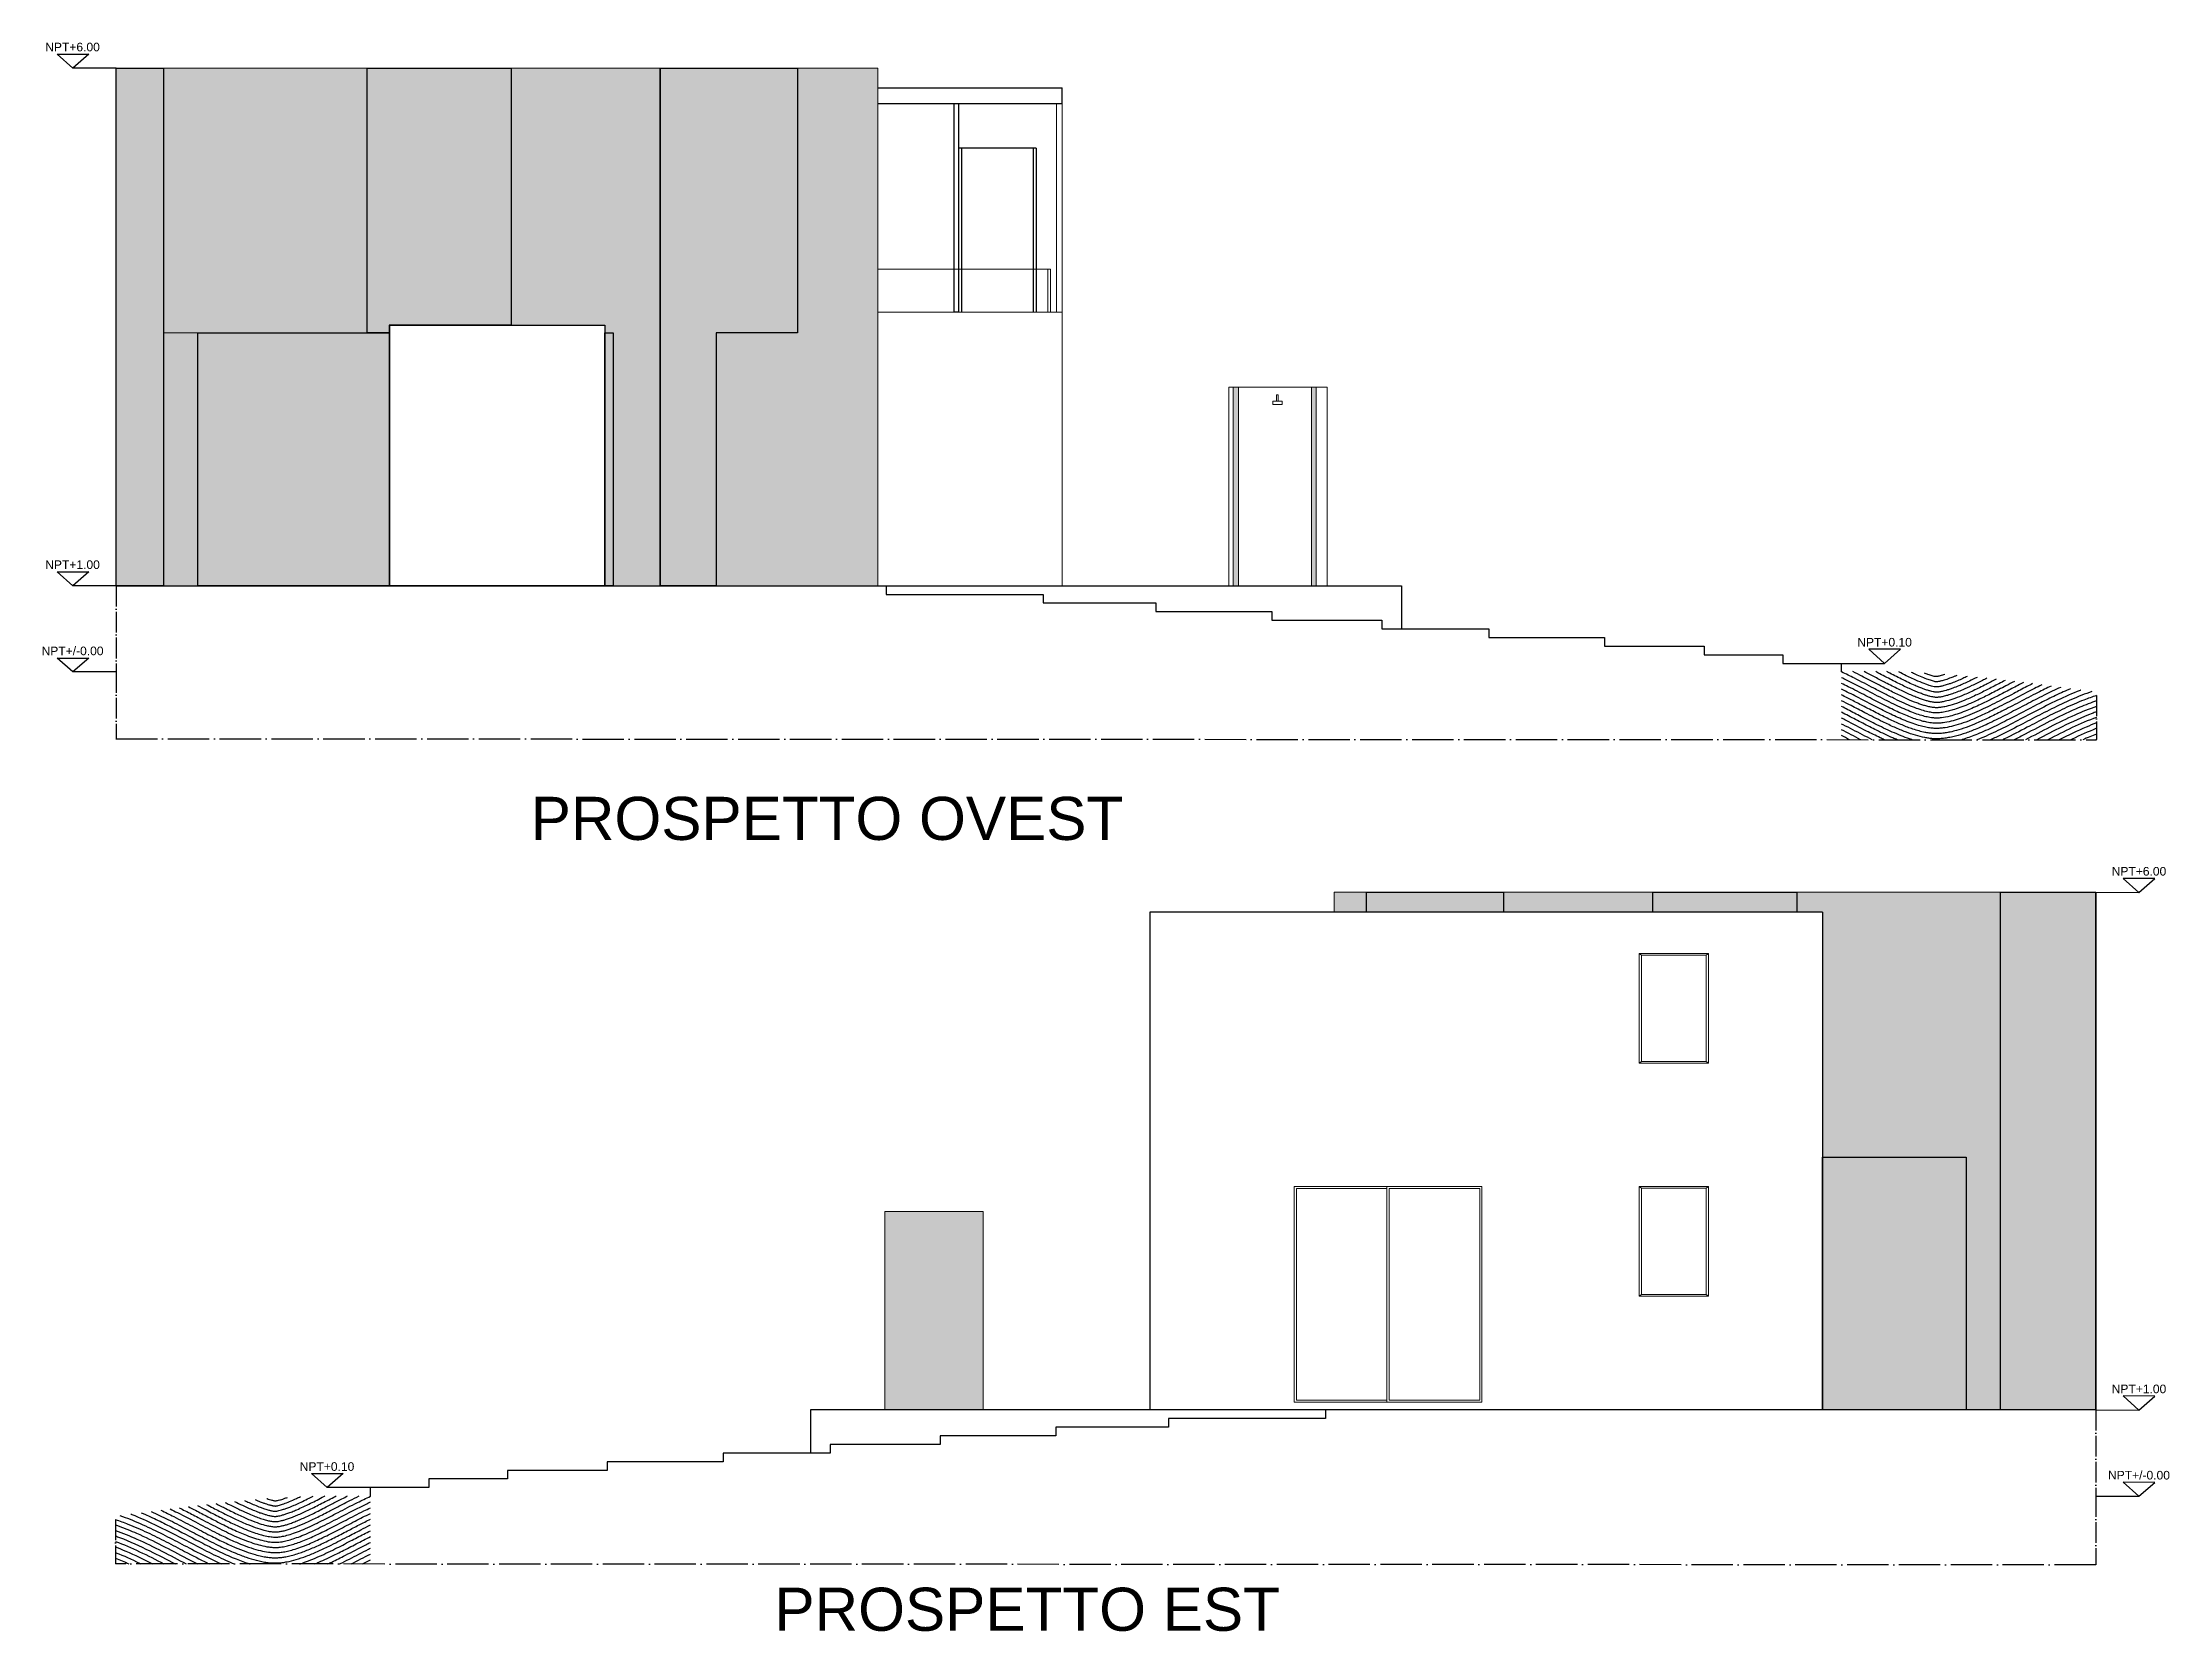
# Model space of a CAD drawing. Header units: millimetres. Extents: x 3468 to 20390, y -976 to 7887.
# Drawn here: x 6689 to 9155, y -976 to 866 of the extents above; entities that cross this region are included whole.
import ezdxf
from ezdxf.enums import TextEntityAlignment as Align

# ---------------------------------------------------------------- set-up
doc = ezdxf.new("R2010")
doc.units = ezdxf.units.MM
doc.linetypes.add('ACAD_ISO04W100', pattern=[30, 24, -3, 0, -3])
for name, color, linetype in [('A-ANNO-SYMB', 3, 'Continuous'), ('A-ANNO-TEXT', 3, 'Continuous'), ('acqua', 140, 'Continuous')]:
    doc.layers.add(name, color=color, linetype=linetype)
for name, color, linetype, lineweight in [('A-FURN', 9, 'Continuous', 13), ('MURO', 1, 'Continuous', 25), ('vetro', 140, 'Continuous', 15), ('Wall', 7, 'Continuous', 20)]:
    doc.layers.add(name, color=color, linetype=linetype, lineweight=lineweight)
doc.layers.add('VERDE_giardino_garden', color=7, linetype='Continuous', lineweight=13, true_color=0x426227)
doc.styles.add('ARIAL', font='arial.ttf')
doc.styles.get("Standard").update_dxf_attribs({"font": 'arial.ttf'})

msp = doc.modelspace()

# ---------------------------------------------------------------- texts
at = {"char_height": 50, "attachment_point": 1}
for s, insert in [('PROSPETTO OVEST', (7255.1, -8.3)), ('PROSPETTO EST', (7537.6, -925))]:
    msp.add_mtext_dynamic_manual_height_columns(s, width=1017.121, gutter_width=12.5, heights=[0], dxfattribs=dict(at, insert=insert))
at = {"layer": 'A-ANNO-TEXT', "style": 'ARIAL'}
for s, rotation, p in [('NPT+6.00', 0.065, (6724, 855.8)), ('NPT+1.00', 0.065, (6724, 255.8)), ('NPT+/-0.00', 0.065, (6724, 155.8)), ('NPT+6.00', 359.935, (9119.4, -99.6)), ('NPT+1.00', 359.935, (9119.4, -699.6)), ('NPT+0.10', 360, (7019, -789.6)), ('NPT+/-0.00', 359.935, (9119.4, -799.6))]:
    msp.add_text(s, height=10, rotation=rotation, dxfattribs=at).set_placement(p, align=Align.CENTER)
msp.add_text('NPT+0.10', height=10, dxfattribs=at).set_placement((8824.5, 165.9), align=Align.CENTER)

# ---------------------------------------------------------------- hatches: boundary and pattern name
at = {"layer": 'MURO'}
h = msp.add_hatch(color=256, dxfattribs=at)
h.dxf.hatch_style = 1
h.paths.add_polyline_path([(6774.4, 236.4), (6829.5, 236.4), (6829.5, 836.4), (6774.4, 836.4)])
h = msp.add_hatch(color=256, dxfattribs=at)
h.dxf.hatch_style = 1
h.paths.add_polyline_path([(7232.4, 836.4), (7065.7, 836.4), (7065.7, 529.4), (7091.4, 529.4), (7091.4, 538.6), (7232.4, 538.4)])
h = msp.add_hatch(color=256, dxfattribs=at)
h.dxf.hatch_style = 1
h.paths.add_polyline_path([(7564.5, 836.4), (7405.3, 836.4), (7405.3, 236.4), (7470, 236.4), (7470, 529.4), (7564.5, 529.4)])
h = msp.add_hatch(color=256, dxfattribs=at)
h.dxf.hatch_style = 1
h.paths.add_polyline_path([(7091.4, 529.4), (6869.2, 529.4), (6869.2, 236.4), (7091.4, 236.4)])
h = msp.add_hatch(color=256, dxfattribs=at)
h.dxf.hatch_style = 1
h.paths.add_polyline_path([(7350.6, 529.4), (7341.1, 529.4), (7341.1, 236.4), (7350.6, 236.4)])
h = msp.add_hatch(color=256, dxfattribs=at)
h.dxf.hatch_style = 1
h.paths.add_polyline_path([(8382.9, -142), (8382.9, -119), (8223.9, -119), (8223.9, -142)])
h = msp.add_hatch(color=256, dxfattribs=at)
h.dxf.hatch_style = 1
h.paths.add_polyline_path([(8722.7, -142), (8722.7, -119), (8556, -119), (8556, -142)])
h = msp.add_hatch(color=256, dxfattribs=at)
h.dxf.hatch_style = 1
h.paths.add_polyline_path([(9069.3, -119), (8958.9, -119), (8958.9, -719), (9069.3, -719)])
h = msp.add_hatch(color=256, dxfattribs=at)
h.dxf.hatch_style = 1
h.paths.add_polyline_path([(8919.2, -426), (8752.7, -426), (8752.7, -719), (8919.2, -719)])
at = {"layer": 'VERDE_giardino_garden'}
h = msp.add_hatch(color=256, dxfattribs=at)
h.dxf.hatch_style = 1
h.paths.add_polyline_path([(8069.2, 236.4), (8075.6, 236.4), (8075.6, 466.4), (8069.2, 466.4)])
h.paths.add_polyline_path([(8165.6, 466.4), (8160.1, 466.4), (8160.1, 236.4), (8165.6, 236.4)])
h = msp.add_hatch(color=256, dxfattribs=at)
h.dxf.hatch_style = 1
h.paths.add_polyline_path([(7665.5, -719), (7779.5, -719), (7779.5, -489), (7665.5, -489)])
at = {"layer": 'vetro'}
h = msp.add_hatch(color=256, dxfattribs=at)
h.dxf.hatch_style = 1
h.paths.add_polyline_path([(7065.7, 836.4), (6829.5, 836.4), (6829.5, 529.4), (7065.7, 529.4)])
h = msp.add_hatch(color=256, dxfattribs=at)
h.dxf.hatch_style = 1
h.paths.add_polyline_path([(7232.4, 538.4), (7341.1, 538.4), (7341.1, 529.4), (7350.6, 529.4), (7350.6, 236.4), (7405.3, 236.4), (7405.3, 836.4), (7232.4, 836.4)])
h = msp.add_hatch(color=256, dxfattribs=at)
h.dxf.hatch_style = 1
h.paths.add_polyline_path([(7657.3, 836.4), (7564.5, 836.4), (7564.5, 529.4), (7470, 529.4), (7470, 236.4), (7657.3, 236.4)])
h = msp.add_hatch(color=256, dxfattribs=at)
h.dxf.hatch_style = 1
h.paths.add_polyline_path([(6869.2, 529.4), (6829.5, 529.4), (6829.5, 236.4), (6869.2, 236.4)])
h = msp.add_hatch(color=256, dxfattribs=at)
h.dxf.hatch_style = 1
h.paths.add_polyline_path([(8186.4, -119), (8186.4, -142), (8223.9, -142), (8223.9, -119)])
h = msp.add_hatch(color=256, dxfattribs=at)
h.dxf.hatch_style = 1
h.paths.add_polyline_path([(8556, -142), (8556, -119), (8382.9, -119), (8382.9, -142)])
h = msp.add_hatch(color=256, dxfattribs=at)
h.dxf.hatch_style = 1
h.paths.add_polyline_path([(8958.9, -119), (8722.7, -119), (8722.7, -142), (8752.7, -142), (8752.7, -426), (8919.2, -426), (8919.2, -719), (8958.9, -719)])

# ---------------------------------------------------------------- linework, layer by layer
for p, q in [((7657.3, 813.4), (7871.1, 813.4)), ((7657.3, 795.4), (7871.1, 795.4)), ((7871.1, 795.4), (7871.1, 813.4)), ((7841.1, 743.4), (7751.1, 743.4)), ((7754.6, 743.4), (7754.6, 553.4)), ((7837.5, 743.4), (7837.5, 553.4)), ((7841.1, 743.4), (7841.1, 553.4)), ((6774.4, 236.4), (8264.4, 236.4)), ((7667.3, 236.4), (7667.3, 226.4)), ((7667.3, 226.4), (7849.2, 226.4)), ((7849.2, 226.4), (7849.2, 216.4)), ((8264.4, 236.4), (8264.4, 186.4)), ((7849.2, 216.4), (7979.9, 216.4)), ((7979.9, 216.4), (7979.9, 206.4)), ((7979.9, 206.4), (8114.2, 206.4)), ((8114.2, 206.4), (8114.2, 196.4)), ((8114.2, 196.4), (8241.6, 196.4)), ((8241.6, 196.4), (8241.6, 186.4)), ((8241.6, 186.4), (8365.7, 186.4)), ((8365.7, 186.4), (8365.7, 176.4)), ((8365.7, 176.4), (8500, 176.4)), ((8500, 176.4), (8500, 166.4)), ((8500, 166.4), (8615.4, 166.4)), ((8615.4, 166.4), (8615.4, 156.4)), ((8615.4, 156.4), (8706.7, 156.4)), ((8706.7, 156.4), (8706.7, 146.4)), ((8706.7, 146.4), (8774.5, 146.4)), ((8774.5, 136.4), (8774.5, 146.4)), ((8752.7, -142), (7972.7, -142)), ((7972.7, -142), (7972.7, -710)), ((8752.7, -142), (8752.7, -719)), ((7972.7, -710), (7972.7, -719)), ((9069.3, -719), (7579.3, -719)), ((7579.3, -719), (7579.3, -769)), ((7863.9, -739), (7863.9, -749)), ((7994.6, -739), (7863.9, -739)), ((7994.6, -729), (7994.6, -739)), ((8176.4, -729), (7994.6, -729)), ((8080.3, -719), (8080.3, -719)), ((9069.3, -719), (8176.4, -719)), ((8176.4, -719), (8176.4, -729)), ((7729.6, -759), (7602.1, -759)), ((7602.1, -759), (7602.1, -769)), ((7729.6, -749), (7729.6, -759)), ((7863.9, -749), (7729.6, -749)), ((7343.8, -779), (7343.8, -789)), ((7478.1, -779), (7343.8, -779)), ((7602.1, -769), (7478.1, -769)), ((7478.1, -769), (7478.1, -779)), ((7069.3, -819), (7069.3, -809)), ((7137, -809), (7069.3, -809)), ((7137, -799), (7137, -809)), ((7228.3, -799), (7137, -799)), ((7228.3, -789), (7228.3, -799)), ((7343.8, -789), (7228.3, -789))]:
    msp.add_line(p, q)
at = {"linetype": 'ACAD_ISO04W100'}
for p, q in [((6774.4, 236.4), (6774.4, 136.4)), ((6774.4, 136.4), (6774.4, 59)), ((9070.1, 109.1), (9070, 58)), ((9069.3, -719), (9069.3, -819)), ((9069.3, -819), (9069.4, -898.6)), ((6773.7, -846), (6773.7, -897.4))]:
    msp.add_line(p, q, dxfattribs=at)
at = {"linetype": 'ACAD_ISO04W100', "ltscale": 2}
for p, q in [((6774.3, 59), (9070, 57.8)), ((9069.4, -898.6), (6773.6, -897.4))]:
    msp.add_line(p, q, dxfattribs=at)
for points in [[(7746.1, 795.4), (7751.1, 795.4), (7751.1, 553.4), (7746.1, 553.4)], [(7091.4, 538.4), (7341.1, 538.4), (7341.1, 236.4), (7091.4, 236.4)]]:
    msp.add_lwpolyline(points, close=True)
at = {"layer": 'A-ANNO-SYMB', "ltscale": 0.8}
for p, q in [((6774.4, 836.4), (6724.4, 836.4)), ((6774.4, 236.4), (6724.4, 236.4)), ((6774.4, 136.4), (6724.4, 136.4)), ((8774.5, 146.4), (8824.5, 146.4)), ((9069.3, -119), (9119.3, -119.1)), ((9069.3, -719), (9119.3, -719.1)), ((7069.3, -809), (7019.3, -809)), ((9069.3, -819), (9119.3, -819.1))]:
    msp.add_line(p, q, dxfattribs=at)
at = {"layer": 'A-ANNO-SYMB'}
for points in [[(6724.4, 836.4), (6706, 852.6), (6742.8, 852.6)], [(6724.4, 236.4), (6706, 252.6), (6742.8, 252.6)], [(6724.4, 136.4), (6706, 152.6), (6742.8, 152.6)], [(8824.5, 146.4), (8842.9, 162.7), (8806.1, 162.7)], [(9119.3, -119.1), (9137.8, -102.9), (9101, -102.8)], [(9119.3, -719.1), (9137.8, -702.9), (9101, -702.8)], [(7019.3, -809), (7000.9, -792.8), (7037.7, -792.8)], [(9119.3, -819.1), (9137.8, -802.9), (9101, -802.8)]]:
    msp.add_lwpolyline(points, close=True, dxfattribs=at)
at = {"layer": 'A-FURN'}
for p, q in [((8119.7, 450.2), (8119.7, 457.5)), ((8119.7, 457.5), (8121.7, 457.5)), ((8121.7, 450.2), (8121.7, 457.5))]:
    msp.add_line(p, q, dxfattribs=at)
msp.add_lwpolyline([(8115.2, 450.2), (8126.2, 450.2), (8126.2, 446.4), (8115.2, 446.4)], close=True, dxfattribs=at)
at = {"layer": 'acqua'}
for points, knots in [([(8975, 125.5), (8971.6, 123.7), (8968.4, 122), (8959.6, 117.4), (8954.3, 114.7), (8944, 109.4), (8939.1, 107), (8929.6, 102.5), (8925.1, 100.4), (8917.7, 97.3), (8914.7, 96.1), (8908.9, 94), (8906.2, 93.1), (8901.8, 91.8), (8899.9, 91.3), (8895.7, 90.2), (8893.4, 89.8), (8890.2, 89.3), (8889.2, 89.2), (8887.3, 89), (8886.4, 89), (8885.2, 89), (8884.8, 89), (8884, 89), (8883.6, 89), (8882.8, 89), (8882.4, 89), (8881.1, 89.1), (8880.1, 89.3), (8877.3, 89.7), (8875.3, 90.1), (8870.8, 91.2), (8868.4, 91.9), (8863, 93.7), (8860, 94.7), (8853.8, 97.2), (8850.6, 98.6), (8843.7, 101.7), (8840.1, 103.4), (8832.6, 107.1), (8828.7, 109), (8820.6, 113.2), (8816.4, 115.3), (8804.9, 121.3), (8797.4, 125.2), (8784.7, 131.6), (8779.7, 134), (8774.5, 136.4)], [826.765081, 826.765081, 826.765081, 826.765081, 837.068898, 837.068898, 854.642899, 854.642899, 872.2169, 872.2169, 889.7909, 889.7909, 902.827977, 902.827977, 915.865053, 915.865053, 925.831881, 925.831881, 940.797717, 940.797717, 948.715382, 948.715382, 956.633047, 956.633047, 960.829958, 960.829958, 965.026869, 965.026869, 969.223779, 969.223779, 977.67725, 977.67725, 991.694097, 991.694097, 1005.710943, 1005.710943, 1019.727789, 1019.727789, 1033.563667, 1033.563667, 1047.399544, 1047.399544, 1061.235422, 1061.235422, 1075.071299, 1075.071299, 1098.010958, 1098.010958, 1112.056864, 1112.056864, 1112.056864, 1112.056864]), ([(8985.6, 124.2), (8983.4, 123.1), (8981.3, 122), (8974.2, 118.3), (8969.5, 115.8), (8960.2, 110.9), (8955.6, 108.6), (8945.2, 103.3), (8939.3, 100.4), (8928.3, 95.3), (8923, 93), (8914.8, 89.8), (8911.7, 88.6), (8905.8, 86.7), (8903.1, 85.9), (8896.8, 84.3), (8893.5, 83.7), (8889.6, 83.2), (8888.6, 83.1), (8886.9, 83), (8886.3, 83), (8885.1, 83), (8884.5, 83), (8883.4, 83), (8882.9, 83), (8881.8, 83.1), (8881.2, 83.1), (8879.4, 83.3), (8878.2, 83.5), (8875, 84), (8873.1, 84.4), (8868.7, 85.5), (8866.4, 86.2), (8861.4, 87.8), (8858.8, 88.8), (8853.2, 91), (8850.2, 92.2), (8844.1, 94.9), (8840.9, 96.4), (8834.3, 99.5), (8830.9, 101.2), (8820.3, 106.5), (8812.8, 110.4), (8797.1, 118.6), (8788.9, 122.8), (8778.3, 128), (8776.4, 128.9), (8774.5, 129.8)], [818.891462, 818.891462, 818.891462, 818.891462, 825.365112, 825.365112, 840.370424, 840.370424, 855.375735, 855.375735, 876.042045, 876.042045, 896.708355, 896.708355, 910.504909, 910.504909, 924.301464, 924.301464, 944.294997, 944.294997, 951.646634, 951.646634, 956.960678, 956.960678, 961.861669, 961.861669, 966.762661, 966.762661, 971.663652, 971.663652, 980.796013, 980.796013, 993.155987, 993.155987, 1005.515961, 1005.515961, 1017.875935, 1017.875935, 1030.235908, 1030.235908, 1042.595882, 1042.595882, 1054.955856, 1054.955856, 1079.675803, 1079.675803, 1104.395751, 1104.395751, 1109.717965, 1109.717965, 1109.717965, 1109.717965]), ([(8964.4, 126.7), (8961.9, 125.4), (8959.4, 124.1), (8952.1, 120.3), (8947.5, 117.9), (8938.5, 113.4), (8934.2, 111.3), (8925.3, 107.1), (8920.9, 105.1), (8912.6, 101.7), (8908.8, 100.3), (8901.8, 98), (8898.7, 97.1), (8893.9, 96), (8892.2, 95.7), (8889.8, 95.3), (8889, 95.2), (8887.4, 95.1), (8886.7, 95), (8885.4, 95), (8884.8, 95), (8883.9, 95), (8883.7, 95), (8882.9, 95), (8882.4, 95.1), (8881.3, 95.2), (8880.7, 95.2), (8878.7, 95.5), (8877.3, 95.8), (8874.2, 96.5), (8872.6, 96.9), (8869.6, 97.8), (8868.1, 98.3), (8865, 99.3), (8863.4, 99.9), (8858.2, 101.9), (8854.4, 103.4), (8846.3, 107.1), (8841.9, 109.2), (8832.7, 113.7), (8827.9, 116.2), (8819, 120.7), (8815, 122.8), (8806.9, 127), (8802.7, 129.2), (8794.8, 133.2), (8791.3, 135), (8787.6, 136.8)], [834.860843, 834.860843, 834.860843, 834.860843, 842.898218, 842.898218, 858.646171, 858.646171, 874.394125, 874.394125, 892.367795, 892.367795, 910.047377, 910.047377, 927.72696, 927.72696, 940.353266, 940.353266, 947.118688, 947.118688, 954.501635, 954.501635, 961.884583, 961.884583, 965.405593, 965.405593, 971.364729, 971.364729, 977.323865, 977.323865, 989.242138, 989.242138, 999.253952, 999.253952, 1007.436648, 1007.436648, 1015.619343, 1015.619343, 1032.531321, 1032.531321, 1049.443298, 1049.443298, 1066.355276, 1066.355276, 1079.189786, 1079.189786, 1092.024295, 1092.024295, 1102.364169, 1102.364169, 1102.364169, 1102.364169]), ([(8953.8, 127.9), (8949.8, 125.8), (8945.9, 123.8), (8937, 119.3), (8932, 116.9), (8922.6, 112.5), (8918.2, 110.5), (8910.3, 107.3), (8906.7, 105.9), (8900.3, 103.8), (8897.4, 103), (8893.2, 102), (8891.7, 101.7), (8889.5, 101.3), (8888.8, 101.2), (8887.2, 101.1), (8886.4, 101), (8885.4, 101), (8885, 101), (8884.6, 101), (8884.4, 101), (8884.1, 101), (8883.9, 101), (8883.3, 101), (8882.7, 101.1), (8881.5, 101.2), (8880.8, 101.3), (8879.3, 101.5), (8878.4, 101.7), (8876.4, 102.1), (8875.2, 102.4), (8872.6, 103.2), (8871.2, 103.6), (8868.2, 104.6), (8866.6, 105.1), (8863.1, 106.4), (8861.4, 107.1), (8857.6, 108.6), (8855.6, 109.5), (8849.5, 112.2), (8845.2, 114.3), (8835.8, 118.8), (8830.9, 121.3), (8821.9, 126), (8817.8, 128.1), (8809.6, 132.4), (8805.4, 134.6), (8801, 136.8)], [843.323833, 843.323833, 843.323833, 843.323833, 856.43865, 856.43865, 874.631231, 874.631231, 892.823813, 892.823813, 909.917941, 909.917941, 927.012069, 927.012069, 938.580819, 938.580819, 945.515396, 945.515396, 954.88255, 954.88255, 959.449127, 959.449127, 962.365144, 962.365144, 965.281161, 965.281161, 972.794371, 972.794371, 980.307581, 980.307581, 987.820791, 987.820791, 996.528862, 996.528862, 1005.236932, 1005.236932, 1013.945003, 1013.945003, 1022.653073, 1022.653073, 1031.361144, 1031.361144, 1048.777285, 1048.777285, 1066.193427, 1066.193427, 1079.227584, 1079.227584, 1092.068513, 1092.068513, 1092.068513, 1092.068513]), ([(8943, 129.1), (8941.3, 128.2), (8939.7, 127.4), (8933.8, 124.5), (8929.7, 122.4), (8922.1, 118.8), (8918.5, 117.2), (8912.7, 114.7), (8910.4, 113.8), (8905.9, 112.1), (8903.8, 111.3), (8899.9, 110), (8898, 109.4), (8895.4, 108.7), (8894.5, 108.5), (8892, 107.9), (8890.6, 107.6), (8888.3, 107.2), (8887.5, 107.1), (8886.2, 107), (8885.7, 107), (8885, 107), (8884.7, 107), (8884.4, 107), (8884.3, 107), (8884.2, 107), (8884.1, 107), (8883.8, 107), (8883.6, 107), (8883.1, 107), (8882.8, 107.1), (8881.8, 107.2), (8881.1, 107.3), (8879.4, 107.6), (8878.5, 107.8), (8876.3, 108.4), (8875.1, 108.7), (8872.5, 109.5), (8871.1, 109.9), (8868, 111), (8866.4, 111.6), (8863, 112.9), (8861.2, 113.7), (8857.4, 115.3), (8855.4, 116.2), (8851.2, 118), (8849.1, 119), (8842.4, 122.3), (8837.7, 124.6), (8827.7, 129.8), (8822.4, 132.5), (8815.9, 135.9), (8815.1, 136.3), (8814.2, 136.8)], [852.354859, 852.354859, 852.354859, 852.354859, 857.999107, 857.999107, 873.318506, 873.318506, 887.820851, 887.820851, 898.651409, 898.651409, 909.481967, 909.481967, 920.38386, 920.38386, 926.500127, 926.500127, 938.732662, 938.732662, 948.498393, 948.498393, 955.836985, 955.836985, 961.165693, 961.165693, 963.407617, 963.407617, 965.095888, 965.095888, 969.676456, 969.676456, 974.257024, 974.257024, 982.973276, 982.973276, 991.689528, 991.689528, 1000.40578, 1000.40578, 1009.122033, 1009.122033, 1017.838285, 1017.838285, 1026.554537, 1026.554537, 1035.270789, 1035.270789, 1043.987041, 1043.987041, 1061.419545, 1061.419545, 1078.852049, 1078.852049, 1081.61641, 1081.61641, 1081.61641, 1081.61641]), ([(8931.9, 130.2), (8928.8, 128.7), (8925.7, 127.2), (8918.4, 123.8), (8914.3, 121.9), (8908.1, 119.3), (8905.8, 118.4), (8902.2, 117.1), (8900.8, 116.6), (8898.1, 115.7), (8896.9, 115.4), (8894.5, 114.7), (8893.4, 114.4), (8891, 113.8), (8889.7, 113.5), (8887.7, 113.2), (8886.8, 113.1), (8885.6, 113), (8885.2, 113), (8884.8, 113), (8884.7, 113), (8884.5, 113), (8884.5, 113), (8884.4, 113), (8884.4, 113), (8884.3, 113), (8884.3, 113), (8884.2, 113), (8884.1, 113), (8884, 113), (8883.8, 113), (8883.4, 113), (8883.1, 113.1), (8882.2, 113.2), (8881.5, 113.3), (8879.9, 113.6), (8879, 113.9), (8876.9, 114.4), (8875.7, 114.8), (8873.1, 115.6), (8871.7, 116), (8868.7, 117.1), (8867.1, 117.8), (8863.6, 119.1), (8861.8, 119.9), (8855.1, 122.8), (8849.8, 125.3), (8839.1, 130.6), (8833.9, 133.3), (8828, 136.4), (8827.6, 136.6), (8827.2, 136.8)], [862.27221, 862.27221, 862.27221, 862.27221, 873.786909, 873.786909, 891.353765, 891.353765, 902.590247, 902.590247, 910.40945, 910.40945, 918.228652, 918.228652, 926.308944, 926.308944, 937.468599, 937.468599, 948.628253, 948.628253, 957.653753, 957.653753, 961.138367, 961.138367, 963.3738, 963.3738, 964.834193, 964.834193, 966.294587, 966.294587, 967.754981, 967.754981, 970.675768, 970.675768, 976.749956, 976.749956, 985.499975, 985.499975, 994.249994, 994.249994, 1003.000013, 1003.000013, 1011.750032, 1011.750032, 1020.50005, 1020.50005, 1029.250069, 1029.250069, 1051.08794, 1051.08794, 1069.387586, 1069.387586, 1070.680945, 1070.680945, 1070.680945, 1070.680945]), ([(8920.4, 131.3), (8918.6, 130.5), (8916.9, 129.7), (8913.1, 127.9), (8910.9, 127), (8906.6, 125.2), (8904.3, 124.3), (8901, 123), (8899.7, 122.6), (8897.6, 121.9), (8896.7, 121.6), (8895, 121.1), (8894.1, 120.8), (8892.7, 120.4), (8892, 120.2), (8890.8, 119.9), (8890.3, 119.8), (8889.3, 119.6), (8888.8, 119.5), (8887.6, 119.3), (8886.9, 119.1), (8885.8, 119), (8885.4, 119), (8884.9, 119), (8884.8, 119), (8884.7, 119), (8884.7, 119), (8884.6, 119), (8884.6, 119), (8884.6, 119), (8884.6, 119), (8884.6, 119), (8884.6, 119), (8884.6, 119), (8884.6, 119), (8884.5, 119), (8884.4, 119), (8884.1, 119), (8883.9, 119), (8883.2, 119.1), (8882.6, 119.2), (8881.1, 119.5), (8880.2, 119.8), (8878.2, 120.3), (8877.3, 120.5), (8875.1, 121.2), (8873.8, 121.7), (8869.7, 123.2), (8866.5, 124.4), (8861, 126.8), (8858.8, 127.8), (8854.4, 129.8), (8852, 130.9), (8846.8, 133.5), (8844, 134.9), (8841, 136.4)], [873.630941, 873.630941, 873.630941, 873.630941, 880.777667, 880.777667, 890.200352, 890.200352, 901.365373, 901.365373, 908.438874, 908.438874, 914.128136, 914.128136, 919.817398, 919.817398, 925.069776, 925.069776, 929.859413, 929.859413, 934.649051, 934.649051, 944.228325, 944.228325, 953.8076, 953.8076, 959.083061, 959.083061, 961.818353, 961.818353, 963.025703, 963.025703, 963.992543, 963.992543, 964.798337, 964.798337, 966.52065, 966.52065, 971.36936, 971.36936, 976.218069, 976.218069, 985.804348, 985.804348, 995.390628, 995.390628, 1002.760315, 1002.760315, 1011.359984, 1011.359984, 1028.162401, 1028.162401, 1037.729444, 1037.729444, 1047.296488, 1047.296488, 1058.02252, 1058.02252, 1058.02252, 1058.02252]), ([(8884.8, 125), (8884.7, 125), (8884.4, 125), (8883.6, 125.1), (8883.1, 125.2), (8881.8, 125.5), (8880.9, 125.7), (8879.3, 126.2), (8878.5, 126.5), (8876.8, 127), (8875.9, 127.3), (8872.9, 128.4), (8870.7, 129.2), (8865.7, 131.3), (8863, 132.5), (8858.7, 134.4), (8857.2, 135.1), (8855.7, 135.9)], [971.235705, 971.235705, 971.235705, 971.235705, 979.973612, 979.973612, 988.711518, 988.711518, 997.449425, 997.449425, 1003.927903, 1003.927903, 1010.40638, 1010.40638, 1023.363336, 1023.363336, 1036.320291, 1036.320291, 1042.612221, 1042.612221, 1042.612221, 1042.612221]), ([(8884.5, 131), (8884.4, 131), (8884.1, 131), (8883.4, 131.1), (8882.8, 131.2), (8881.5, 131.5), (8880.6, 131.7), (8879, 132.2), (8878.2, 132.4), (8876.5, 133), (8875.6, 133.3), (8873.4, 134.1), (8872.1, 134.5), (8870.7, 135.1)], [971.235705, 971.235705, 971.235705, 971.235705, 979.973612, 979.973612, 988.711518, 988.711518, 997.449425, 997.449425, 1003.927903, 1003.927903, 1010.40638, 1010.40638, 1018.205773, 1018.205773, 1018.205773, 1018.205773]), ([(8894.5, 133.5), (8894.5, 133.5), (8894.5, 133.5), (8893.4, 133.1), (8892.4, 132.8), (8890.6, 132.3), (8889.7, 132), (8888.3, 131.6), (8887.6, 131.5), (8886.6, 131.3), (8886.2, 131.2), (8885.5, 131.1), (8885.2, 131), (8884.8, 131), (8884.7, 131), (8884.5, 131), (8884.5, 131), (8884.5, 131)], [908.815565, 908.815565, 908.815565, 908.815565, 908.878669, 908.878669, 916.098525, 916.098525, 923.318382, 923.318382, 930.538238, 930.538238, 936.581596, 936.581596, 942.624955, 942.624955, 949.189531, 949.189531, 952.162562, 952.162562, 952.162562, 952.162562]), ([(8908.2, 132.4), (8907.1, 131.9), (8906.1, 131.5), (8903.3, 130.3), (8901.5, 129.7), (8898.7, 128.6), (8897.6, 128.2), (8895.5, 127.5), (8894.5, 127.2), (8892.8, 126.7), (8891.9, 126.4), (8890.6, 126.1), (8890, 125.9), (8889, 125.7), (8888.6, 125.6), (8887.7, 125.4), (8887.3, 125.3), (8886, 125.1), (8885.4, 125), (8884.9, 125), (8884.9, 125), (8884.8, 125)], [887.656662, 887.656662, 887.656662, 887.656662, 892.760318, 892.760318, 901.776745, 901.776745, 908.710546, 908.710546, 915.046397, 915.046397, 921.382248, 921.382248, 926.300794, 926.300794, 931.219339, 931.219339, 936.137884, 936.137884, 949.55519, 949.55519, 953.859647, 953.859647, 953.859647, 953.859647]), ([(8996.1, 122.9), (8993.9, 121.7), (8991.6, 120.6), (8984.2, 116.8), (8979.2, 114.1), (8966.6, 107.5), (8959.1, 103.6), (8944.8, 96.4), (8938, 93.1), (8927.8, 88.5), (8924.2, 87), (8917.3, 84.3), (8914, 83.1), (8907.7, 81), (8904.6, 80.1), (8898.3, 78.5), (8895.1, 77.9), (8890.6, 77.3), (8889, 77.1), (8886.6, 77), (8885.7, 77), (8884.3, 77), (8883.7, 77), (8882.7, 77), (8882.2, 77), (8881.3, 77.1), (8880.8, 77.1), (8879.3, 77.3), (8878.2, 77.4), (8876, 77.7), (8874.8, 78), (8871.8, 78.6), (8869.9, 79), (8865.9, 80.1), (8863.8, 80.7), (8859.4, 82.2), (8857.1, 83), (8852.2, 84.9), (8849.7, 85.9), (8844.6, 88.1), (8841.9, 89.3), (8833.7, 93.1), (8827.9, 96), (8815.7, 102.1), (8809.4, 105.4), (8796.2, 112.3), (8789.4, 115.8), (8779.7, 120.6), (8777.1, 121.9), (8774.5, 123.2)], [811.121461, 811.121461, 811.121461, 811.121461, 817.845103, 817.845103, 833.221662, 833.221662, 857.607201, 857.607201, 881.992741, 881.992741, 896.085983, 896.085983, 910.179225, 910.179225, 924.621369, 924.621369, 942.352691, 942.352691, 952.658851, 952.658851, 959.36344, 959.36344, 963.673041, 963.673041, 967.295137, 967.295137, 970.917234, 970.917234, 978.161427, 978.161427, 985.40562, 985.40562, 995.807955, 995.807955, 1006.210289, 1006.210289, 1016.612624, 1016.612624, 1027.014958, 1027.014958, 1037.417293, 1037.417293, 1058.221962, 1058.221962, 1079.026631, 1079.026631, 1099.8313, 1099.8313, 1107.302647, 1107.302647, 1107.302647, 1107.302647]), ([(9006.8, 121.5), (9003.9, 120.1), (9001.1, 118.6), (8990.1, 113.1), (8982.2, 108.9), (8966.9, 100.9), (8959.5, 97.1), (8947.5, 91.1), (8942.8, 88.8), (8933.6, 84.5), (8929.2, 82.6), (8920.7, 79.1), (8916.7, 77.6), (8909, 75.1), (8905.3, 74), (8898.5, 72.4), (8895.4, 71.9), (8890.6, 71.2), (8888.9, 71.1), (8886.2, 71), (8885.2, 71), (8883.5, 71), (8882.8, 71), (8880.4, 71.1), (8878.6, 71.3), (8874.8, 71.8), (8872.8, 72.2), (8868.5, 73.2), (8866.3, 73.8), (8861.2, 75.3), (8858.3, 76.2), (8852.3, 78.4), (8849.2, 79.6), (8840.8, 83.2), (8835.3, 85.7), (8823.8, 91.3), (8817.8, 94.3), (8805.4, 100.8), (8798.9, 104.1), (8786.5, 110.5), (8780.6, 113.5), (8774.5, 116.5)], [803.350608, 803.350608, 803.350608, 803.350608, 811.698307, 811.698307, 835.944033, 835.944033, 860.189758, 860.189758, 876.835636, 876.835636, 893.481514, 893.481514, 910.127392, 910.127392, 926.77327, 926.77327, 943.419148, 943.419148, 954.161296, 954.161296, 960.674093, 960.674093, 965.816346, 965.816346, 977.121142, 977.121142, 988.425937, 988.425937, 999.730733, 999.730733, 1012.609302, 1012.609302, 1025.48787, 1025.48787, 1046.03627, 1046.03627, 1066.58467, 1066.58467, 1087.13307, 1087.13307, 1104.813246, 1104.813246, 1104.813246, 1104.813246]), ([(9017.7, 120.1), (9012.5, 117.6), (9007.4, 115.1), (8995, 108.8), (8987.8, 105.1), (8973.8, 97.7), (8966.9, 94.2), (8955.2, 88.2), (8950.2, 85.7), (8940.5, 81.1), (8935.8, 78.9), (8927, 75.2), (8923, 73.6), (8915.2, 70.8), (8911.5, 69.6), (8905.4, 67.9), (8903, 67.3), (8898.6, 66.4), (8896.7, 66), (8892.9, 65.5), (8891.1, 65.3), (8887.8, 65), (8886.3, 65), (8883.5, 65), (8882.1, 65), (8879.2, 65.2), (8877.6, 65.4), (8874.5, 65.8), (8872.8, 66.1), (8866.9, 67.3), (8862.3, 68.6), (8853.4, 71.6), (8849.2, 73.1), (8840.5, 76.8), (8835.9, 78.8), (8826.5, 83.3), (8821.6, 85.7), (8811.5, 90.8), (8806.3, 93.5), (8796.6, 98.6), (8792.1, 100.9), (8783.3, 105.4), (8778.9, 107.6), (8774.5, 109.8)], [795.471948, 795.471948, 795.471948, 795.471948, 810.332287, 810.332287, 832.324598, 832.324598, 854.316908, 854.316908, 871.363763, 871.363763, 888.410617, 888.410617, 904.11704, 904.11704, 919.823463, 919.823463, 930.959131, 930.959131, 940.763381, 940.763381, 950.567632, 950.567632, 959.288662, 959.288662, 968.009692, 968.009692, 976.730721, 976.730721, 985.451751, 985.451751, 1006.827432, 1006.827432, 1023.903169, 1023.903169, 1040.978906, 1040.978906, 1058.054643, 1058.054643, 1075.130379, 1075.130379, 1089.115482, 1089.115482, 1102.252281, 1102.252281, 1102.252281, 1102.252281]), ([(9028.7, 118.6), (9022.1, 115.6), (9015.7, 112.5), (9002.3, 105.9), (8995.5, 102.3), (8982.2, 95.4), (8975.7, 92), (8962.3, 85), (8955.4, 81.6), (8942.8, 75.5), (8936.9, 72.8), (8926.9, 68.7), (8922.7, 67.1), (8914.5, 64.2), (8910.6, 63), (8904.6, 61.5), (8902.4, 61), (8898.2, 60.2), (8896.2, 59.9), (8892.3, 59.4), (8890.5, 59.2), (8887.2, 59), (8885.8, 59), (8883, 59), (8881.6, 59), (8878.8, 59.2), (8877.3, 59.4), (8874.3, 59.8), (8872.7, 60), (8867.8, 61), (8864.2, 61.9), (8856.7, 64.1), (8852.8, 65.4), (8844.6, 68.5), (8840.4, 70.3), (8831.6, 74.2), (8827.1, 76.4), (8815.7, 81.9), (8808.8, 85.5), (8796.4, 91.9), (8791.1, 94.7), (8782, 99.3), (8778.3, 101.2), (8774.5, 103.1)], [787.366202, 787.366202, 787.366202, 787.366202, 806.096139, 806.096139, 826.792454, 826.792454, 847.488768, 847.488768, 870.365644, 870.365644, 891.191598, 891.191598, 907.455136, 907.455136, 923.718674, 923.718674, 933.434084, 933.434084, 943.149493, 943.149493, 952.422868, 952.422868, 960.209522, 960.209522, 967.996176, 967.996176, 975.78283, 975.78283, 983.569483, 983.569483, 999.746039, 999.746039, 1015.922595, 1015.922595, 1032.099151, 1032.099151, 1048.275707, 1048.275707, 1071.497054, 1071.497054, 1088.234468, 1088.234468, 1099.624621, 1099.624621, 1099.624621, 1099.624621]), ([(9040.2, 117.1), (9038.8, 116.5), (9037.5, 115.9), (9030.1, 112.7), (9024.2, 109.9), (9012.6, 104.3), (9006.9, 101.4), (8990.1, 92.8), (8979.3, 87), (8962, 78.2), (8955.4, 74.8), (8942.4, 68.7), (8936.1, 65.9), (8924.8, 61.4), (8919.6, 59.6), (8914.4, 58), (8914.2, 57.9), (8914, 57.9)], [778.887759, 778.887759, 778.887759, 778.887759, 782.704456, 782.704456, 799.775962, 799.775962, 816.847469, 816.847469, 850.990482, 850.990482, 873.232487, 873.232487, 895.474492, 895.474492, 915.165477, 915.165477, 916.058985, 916.058985, 916.058985, 916.058985]), ([(9052.1, 115.4), (9051.8, 115.3), (9051.4, 115.2), (9042.1, 111.5), (9033.4, 107.6), (9016.4, 99.5), (9008, 95.3), (8991.7, 86.8), (8983.7, 82.6), (8968.1, 74.5), (8960.5, 70.6), (8945.8, 63.7), (8938.8, 60.5), (8932, 57.8)], [769.831629, 769.831629, 769.831629, 769.831629, 770.798942, 770.798942, 795.968104, 795.968104, 821.137265, 821.137265, 846.306427, 846.306427, 871.475589, 871.475589, 895.852888, 895.852888, 895.852888, 895.852888]), ([(9064.8, 113.7), (9060.9, 112.4), (9057, 110.9), (9045.1, 106.3), (9037.3, 102.8), (9021.9, 95.5), (9014.3, 91.7), (8999.3, 84.1), (8992, 80.2), (8976.2, 71.9), (8967.8, 67.6), (8955.4, 61.6), (8951.3, 59.6), (8947.3, 57.8)], [759.888444, 759.888444, 759.888444, 759.888444, 770.881647, 770.881647, 793.864996, 793.864996, 816.848345, 816.848345, 839.831694, 839.831694, 867.090872, 867.090872, 880.774568, 880.774568, 880.774568, 880.774568]), ([(9070.1, 109.1), (9065.2, 107.5), (9060.4, 105.8), (9048, 100.9), (9040.5, 97.7), (9025.7, 90.7), (9018.4, 87.1), (9004, 79.7), (8996.9, 76), (8981, 67.7), (8972.3, 63.1), (8962.9, 58.6), (8962.2, 58.2), (8961.4, 57.8)], [756.705727, 756.705727, 756.705727, 756.705727, 770.640883, 770.640883, 792.897199, 792.897199, 815.153514, 815.153514, 837.409829, 837.409829, 865.419058, 865.419058, 867.905189, 867.905189, 867.905189, 867.905189]), ([(9070.1, 102.8), (9068.6, 102.3), (9067.1, 101.8), (9058.9, 98.9), (9052.3, 96.2), (9035.7, 89), (9025.9, 84.2), (9006.5, 74.3), (8996.9, 69.2), (8983.2, 62.1), (8979, 59.9), (8974.9, 57.8)], [758.533338, 758.533338, 758.533338, 758.533338, 762.891109, 762.891109, 782.720474, 782.720474, 812.831204, 812.831204, 842.941934, 842.941934, 856.220811, 856.220811, 856.220811, 856.220811]), ([(8856.5, 57.9), (8856.2, 58), (8855.9, 58.1), (8852.5, 59.2), (8849.3, 60.3), (8842.8, 62.8), (8839.4, 64.2), (8829.4, 68.5), (8822.6, 71.8), (8809.7, 78.3), (8803.7, 81.4), (8792.4, 87.2), (8787.3, 89.9), (8779.5, 93.9), (8777, 95.2), (8774.5, 96.4)], [1002.803647, 1002.803647, 1002.803647, 1002.803647, 1004.056859, 1004.056859, 1016.609396, 1016.609396, 1029.161933, 1029.161933, 1052.976918, 1052.976918, 1072.990228, 1072.990228, 1089.189588, 1089.189588, 1096.93397, 1096.93397, 1096.93397, 1096.93397]), ([(8839, 57.9), (8837.4, 58.6), (8835.8, 59.3), (8828, 62.6), (8821.6, 65.6), (8809.9, 71.4), (8804.6, 74.2), (8793.7, 79.8), (8788.2, 82.7), (8779.9, 87), (8777.2, 88.3), (8774.5, 89.7)], [1022.587491, 1022.587491, 1022.587491, 1022.587491, 1028.550044, 1028.550044, 1050.483859, 1050.483859, 1068.166049, 1068.166049, 1085.84824, 1085.84824, 1094.185322, 1094.185322, 1094.185322, 1094.185322]), ([(8824.1, 57.9), (8822.5, 58.6), (8820.9, 59.4), (8814.1, 62.6), (8808.9, 65.2), (8795.8, 71.9), (8788, 76), (8778.1, 81.1), (8776.3, 82.1), (8774.5, 83)], [1037.398051, 1037.398051, 1037.398051, 1037.398051, 1042.842628, 1042.842628, 1060.401666, 1060.401666, 1085.693193, 1085.693193, 1091.384592, 1091.384592, 1091.384592, 1091.384592]), ([(8810.2, 57.9), (8806.4, 59.8), (8802.7, 61.7), (8791.5, 67.4), (8784.1, 71.3), (8775.8, 75.5), (8775.1, 75.9), (8774.5, 76.2)], [1050.103479, 1050.103479, 1050.103479, 1050.103479, 1062.501355, 1062.501355, 1086.39215, 1086.39215, 1088.539663, 1088.539663, 1088.539663, 1088.539663]), ([(9070.1, 96.5), (9061.7, 93.6), (9053.4, 90.2), (9035.4, 82.2), (9025.7, 77.4), (9006.7, 67.6), (8997.3, 62.6), (8988, 57.8)], [760.459462, 760.459462, 760.459462, 760.459462, 785.73927, 785.73927, 815.710483, 815.710483, 845.188031, 845.188031, 845.188031, 845.188031]), ([(9070.1, 90.1), (9068.4, 89.5), (9066.8, 89), (9053.5, 83.9), (9041.9, 78.6), (9020.5, 68), (9010.7, 62.9), (9001, 57.8)], [762.487648, 762.487648, 762.487648, 762.487648, 767.473192, 767.473192, 803.769384, 803.769384, 834.466776, 834.466776, 834.466776, 834.466776]), ([(9070, 77.3), (9066.1, 75.8), (9062.1, 74.2), (9047.8, 68.1), (9037.4, 63.1), (9027, 57.8)], [766.855748, 766.855748, 766.855748, 766.855748, 779.803185, 779.803185, 812.887601, 812.887601, 812.887601, 812.887601]), ([(8796.8, 57.9), (8796.8, 57.9), (8796.8, 57.9), (8789.4, 61.7), (8782, 65.6), (8774.4, 69.5)], [1061.736317, 1061.736317, 1061.736317, 1061.736317, 1061.799273, 1061.799273, 1085.657712, 1085.657712, 1085.657712, 1085.657712]), ([(9070, 70.9), (9069.8, 70.8), (9069.7, 70.8), (9060.5, 67.2), (9051.3, 63.1), (9041.5, 58.3), (9041, 58.1), (9040.4, 57.8)], [769.197437, 769.197437, 769.197437, 769.197437, 769.824925, 769.824925, 799.642016, 799.642016, 801.458093, 801.458093, 801.458093, 801.458093]), ([(6803.7, -838.1), (6805, -838.7), (6806.4, -839.3), (6813.7, -842.5), (6819.6, -845.3), (6831.2, -850.9), (6836.9, -853.8), (6853.7, -862.4), (6864.5, -868.2), (6881.8, -877.1), (6888.4, -880.4), (6901.3, -886.6), (6907.6, -889.3), (6919, -893.9), (6924.2, -895.7), (6929.3, -897.3), (6929.6, -897.4), (6929.8, -897.5)], [778.887759, 778.887759, 778.887759, 778.887759, 782.704456, 782.704456, 799.775962, 799.775962, 816.847469, 816.847469, 850.990482, 850.990482, 873.232487, 873.232487, 895.474492, 895.474492, 915.165477, 915.165477, 916.058985, 916.058985, 916.058985, 916.058985]), ([(6815.1, -836.6), (6821.7, -839.6), (6828.1, -842.7), (6841.5, -849.3), (6848.3, -852.9), (6861.6, -859.9), (6868.1, -863.3), (6881.5, -870.2), (6888.3, -873.7), (6901, -879.8), (6906.8, -882.4), (6916.8, -886.6), (6921.1, -888.2), (6929.3, -891.1), (6933.2, -892.3), (6939.2, -893.8), (6941.3, -894.3), (6945.6, -895.1), (6947.6, -895.5), (6951.4, -896), (6953.3, -896.2), (6956.5, -896.3), (6957.9, -896.4), (6960.7, -896.4), (6962.1, -896.3), (6965, -896.1), (6966.4, -896), (6969.5, -895.6), (6971, -895.3), (6976, -894.4), (6979.5, -893.5), (6987, -891.3), (6990.9, -890), (6999.1, -886.9), (7003.4, -885.1), (7012.2, -881.2), (7016.7, -879.1), (7028.1, -873.5), (7035, -869.9), (7047.4, -863.5), (7052.7, -860.8), (7061.8, -856.1), (7065.5, -854.2), (7069.3, -852.3)], [787.366202, 787.366202, 787.366202, 787.366202, 806.096139, 806.096139, 826.792454, 826.792454, 847.488768, 847.488768, 870.365644, 870.365644, 891.191598, 891.191598, 907.455136, 907.455136, 923.718674, 923.718674, 933.434084, 933.434084, 943.149493, 943.149493, 952.422868, 952.422868, 960.209522, 960.209522, 967.996176, 967.996176, 975.78283, 975.78283, 983.569483, 983.569483, 999.746039, 999.746039, 1015.922595, 1015.922595, 1032.099151, 1032.099151, 1048.275707, 1048.275707, 1071.497054, 1071.497054, 1088.234468, 1088.234468, 1099.624621, 1099.624621, 1099.624621, 1099.624621]), ([(6826.2, -835.1), (6831.4, -837.6), (6836.4, -840.1), (6848.8, -846.4), (6856, -850.2), (6870, -857.5), (6876.8, -861.1), (6888.6, -867.1), (6893.6, -869.6), (6903.3, -874.2), (6908, -876.4), (6916.7, -880.1), (6920.8, -881.7), (6928.6, -884.5), (6932.3, -885.7), (6938.3, -887.4), (6940.8, -888), (6945.1, -889), (6947.1, -889.3), (6950.9, -889.9), (6952.7, -890.1), (6955.9, -890.3), (6957.4, -890.4), (6960.3, -890.4), (6961.7, -890.3), (6964.6, -890.1), (6966.1, -890), (6969.3, -889.5), (6970.9, -889.3), (6976.8, -888.1), (6981.4, -886.8), (6990.3, -883.8), (6994.5, -882.2), (7003.3, -878.6), (7007.8, -876.6), (7017.3, -872.1), (7022.2, -869.7), (7032.3, -864.6), (7037.5, -861.9), (7047.2, -856.9), (7051.6, -854.6), (7060.5, -850), (7064.9, -847.8), (7069.3, -845.6)], [795.471948, 795.471948, 795.471948, 795.471948, 810.332287, 810.332287, 832.324598, 832.324598, 854.316908, 854.316908, 871.363763, 871.363763, 888.410617, 888.410617, 904.11704, 904.11704, 919.823463, 919.823463, 930.959131, 930.959131, 940.763381, 940.763381, 950.567632, 950.567632, 959.288662, 959.288662, 968.009692, 968.009692, 976.730721, 976.730721, 985.451751, 985.451751, 1006.827432, 1006.827432, 1023.903169, 1023.903169, 1040.978906, 1040.978906, 1058.054643, 1058.054643, 1075.130379, 1075.130379, 1089.115482, 1089.115482, 1102.252281, 1102.252281, 1102.252281, 1102.252281]), ([(6837, -833.7), (6839.9, -835.1), (6842.7, -836.6), (6853.7, -842.2), (6861.6, -846.3), (6876.9, -854.3), (6884.3, -858.2), (6896.3, -864.2), (6901, -866.5), (6910.1, -870.8), (6914.6, -872.7), (6923.1, -876.2), (6927.1, -877.7), (6934.8, -880.2), (6938.4, -881.3), (6945.2, -882.9), (6948.3, -883.5), (6953.1, -884.1), (6954.9, -884.2), (6957.6, -884.4), (6958.5, -884.4), (6960.2, -884.4), (6961, -884.4), (6963.4, -884.2), (6965.2, -884.1), (6969, -883.5), (6971, -883.2), (6975.2, -882.2), (6977.5, -881.6), (6982.6, -880.1), (6985.4, -879.2), (6991.4, -877), (6994.6, -875.8), (7003, -872.2), (7008.5, -869.7), (7020, -864.1), (7025.9, -861.1), (7038.4, -854.7), (7044.9, -851.3), (7057.3, -844.9), (7063.2, -841.9), (7069.3, -839)], [803.350608, 803.350608, 803.350608, 803.350608, 811.698307, 811.698307, 835.944033, 835.944033, 860.189758, 860.189758, 876.835636, 876.835636, 893.481514, 893.481514, 910.127392, 910.127392, 926.77327, 926.77327, 943.419148, 943.419148, 954.161296, 954.161296, 960.674093, 960.674093, 965.816346, 965.816346, 977.121142, 977.121142, 988.425937, 988.425937, 999.730733, 999.730733, 1012.609302, 1012.609302, 1025.48787, 1025.48787, 1046.03627, 1046.03627, 1066.58467, 1066.58467, 1087.13307, 1087.13307, 1104.813246, 1104.813246, 1104.813246, 1104.813246]), ([(6847.7, -832.4), (6850, -833.5), (6852.2, -834.7), (6859.6, -838.5), (6864.6, -841.1), (6877.2, -847.7), (6884.7, -851.6), (6899, -858.9), (6905.8, -862.2), (6916, -866.8), (6919.6, -868.3), (6926.5, -871), (6929.8, -872.2), (6936.1, -874.3), (6939.1, -875.2), (6945.5, -876.8), (6948.6, -877.4), (6953.2, -878.1), (6954.7, -878.2), (6957.2, -878.4), (6958.1, -878.4), (6959.5, -878.4), (6960.1, -878.4), (6961.1, -878.3), (6961.5, -878.3), (6962.5, -878.3), (6963, -878.2), (6964.5, -878.1), (6965.6, -877.9), (6967.8, -877.6), (6969, -877.4), (6972, -876.8), (6973.9, -876.3), (6977.9, -875.3), (6980, -874.6), (6984.4, -873.2), (6986.7, -872.3), (6991.5, -870.5), (6994, -869.5), (6999.2, -867.3), (7001.9, -866.1), (7010.1, -862.3), (7015.9, -859.4), (7028, -853.3), (7034.4, -850), (7047.6, -843.2), (7054.4, -839.6), (7064.1, -834.8), (7066.7, -833.6), (7069.3, -832.3)], [811.121461, 811.121461, 811.121461, 811.121461, 817.845103, 817.845103, 833.221662, 833.221662, 857.607201, 857.607201, 881.992741, 881.992741, 896.085983, 896.085983, 910.179225, 910.179225, 924.621369, 924.621369, 942.352691, 942.352691, 952.658851, 952.658851, 959.36344, 959.36344, 963.673041, 963.673041, 967.295137, 967.295137, 970.917234, 970.917234, 978.161427, 978.161427, 985.40562, 985.40562, 995.807955, 995.807955, 1006.210289, 1006.210289, 1016.612624, 1016.612624, 1027.014958, 1027.014958, 1037.417293, 1037.417293, 1058.221962, 1058.221962, 1079.026631, 1079.026631, 1099.8313, 1099.8313, 1107.302647, 1107.302647, 1107.302647, 1107.302647]), ([(6858.3, -831), (6860.4, -832.2), (6862.6, -833.3), (6869.6, -836.9), (6874.3, -839.4), (6883.6, -844.3), (6888.2, -846.7), (6898.6, -852), (6904.4, -854.9), (6915.5, -860), (6920.8, -862.3), (6928.9, -865.5), (6932.1, -866.7), (6937.9, -868.6), (6940.7, -869.4), (6947, -871), (6950.3, -871.7), (6954.2, -872.1), (6955.2, -872.2), (6956.8, -872.3), (6957.5, -872.4), (6958.7, -872.4), (6959.3, -872.4), (6960.3, -872.4), (6960.9, -872.3), (6962, -872.3), (6962.6, -872.2), (6964.4, -872.1), (6965.6, -871.9), (6968.7, -871.4), (6970.7, -870.9), (6975.1, -869.8), (6977.4, -869.2), (6982.4, -867.5), (6985, -866.6), (6990.6, -864.4), (6993.6, -863.2), (6999.7, -860.5), (7002.9, -859), (7009.5, -855.9), (7012.9, -854.2), (7023.5, -848.9), (7031, -845), (7046.7, -836.9), (7055, -832.6), (7065.5, -827.5), (7067.4, -826.6), (7069.3, -825.6)], [818.891462, 818.891462, 818.891462, 818.891462, 825.365112, 825.365112, 840.370424, 840.370424, 855.375735, 855.375735, 876.042045, 876.042045, 896.708355, 896.708355, 910.504909, 910.504909, 924.301464, 924.301464, 944.294997, 944.294997, 951.646634, 951.646634, 956.960678, 956.960678, 961.861669, 961.861669, 966.762661, 966.762661, 971.663652, 971.663652, 980.796013, 980.796013, 993.155987, 993.155987, 1005.515961, 1005.515961, 1017.875935, 1017.875935, 1030.235908, 1030.235908, 1042.595882, 1042.595882, 1054.955856, 1054.955856, 1079.675803, 1079.675803, 1104.395751, 1104.395751, 1109.717965, 1109.717965, 1109.717965, 1109.717965]), ([(6868.8, -829.8), (6872.2, -831.5), (6875.5, -833.3), (6884.2, -837.8), (6889.5, -840.6), (6899.8, -845.9), (6904.7, -848.3), (6914.2, -852.8), (6918.7, -854.9), (6926.1, -858), (6929.1, -859.2), (6934.9, -861.3), (6937.6, -862.2), (6942, -863.6), (6943.8, -864.1), (6948.1, -865.1), (6950.4, -865.6), (6953.6, -866), (6954.6, -866.1), (6956.5, -866.3), (6957.3, -866.4), (6958.6, -866.4), (6959, -866.4), (6959.8, -866.4), (6960.2, -866.4), (6961, -866.3), (6961.4, -866.3), (6962.7, -866.2), (6963.7, -866.1), (6966.5, -865.7), (6968.5, -865.3), (6972.9, -864.2), (6975.4, -863.5), (6980.8, -861.7), (6983.8, -860.6), (6990, -858.2), (6993.2, -856.8), (7000.1, -853.7), (7003.7, -852), (7011.2, -848.3), (7015.1, -846.4), (7023.2, -842.3), (7027.4, -840.1), (7038.9, -834.1), (7046.4, -830.2), (7059.2, -823.9), (7064.2, -821.4), (7069.3, -819)], [826.765081, 826.765081, 826.765081, 826.765081, 837.068898, 837.068898, 854.642899, 854.642899, 872.2169, 872.2169, 889.7909, 889.7909, 902.827977, 902.827977, 915.865053, 915.865053, 925.831881, 925.831881, 940.797717, 940.797717, 948.715382, 948.715382, 956.633047, 956.633047, 960.829958, 960.829958, 965.026869, 965.026869, 969.223779, 969.223779, 977.67725, 977.67725, 991.694097, 991.694097, 1005.710943, 1005.710943, 1019.727789, 1019.727789, 1033.563667, 1033.563667, 1047.399544, 1047.399544, 1061.235422, 1061.235422, 1075.071299, 1075.071299, 1098.010958, 1098.010958, 1112.056864, 1112.056864, 1112.056864, 1112.056864]), ([(6879.4, -828.5), (6881.9, -829.9), (6884.4, -831.2), (6891.7, -835), (6896.4, -837.4), (6905.3, -841.9), (6909.6, -844), (6918.5, -848.2), (6922.9, -850.2), (6931.2, -853.6), (6935, -855), (6942, -857.3), (6945.1, -858.2), (6949.8, -859.3), (6951.6, -859.7), (6954, -860), (6954.8, -860.1), (6956.3, -860.3), (6957.1, -860.3), (6958.4, -860.4), (6959, -860.4), (6959.9, -860.4), (6960.1, -860.4), (6960.9, -860.3), (6961.4, -860.3), (6962.5, -860.2), (6963.1, -860.1), (6965, -859.8), (6966.5, -859.6), (6969.6, -858.9), (6971.2, -858.4), (6974.2, -857.6), (6975.7, -857.1), (6978.7, -856.1), (6980.4, -855.5), (6985.6, -853.5), (6989.4, -851.9), (6997.5, -848.3), (7001.9, -846.2), (7011.1, -841.7), (7015.9, -839.3), (7024.8, -834.7), (7028.8, -832.6), (7036.9, -828.4), (7041.1, -826.2), (7049, -822.2), (7052.6, -820.4), (7056.2, -818.6)], [834.860843, 834.860843, 834.860843, 834.860843, 842.898218, 842.898218, 858.646171, 858.646171, 874.394125, 874.394125, 892.367795, 892.367795, 910.047377, 910.047377, 927.72696, 927.72696, 940.353266, 940.353266, 947.118688, 947.118688, 954.501635, 954.501635, 961.884583, 961.884583, 965.405593, 965.405593, 971.364729, 971.364729, 977.323865, 977.323865, 989.242138, 989.242138, 999.253952, 999.253952, 1007.436648, 1007.436648, 1015.619343, 1015.619343, 1032.531321, 1032.531321, 1049.443298, 1049.443298, 1066.355276, 1066.355276, 1079.189786, 1079.189786, 1092.024295, 1092.024295, 1102.364169, 1102.364169, 1102.364169, 1102.364169]), ([(6890, -827.4), (6894, -829.4), (6897.9, -831.4), (6906.9, -836), (6911.8, -838.4), (6921.2, -842.8), (6925.6, -844.8), (6933.5, -848), (6937.1, -849.4), (6943.5, -851.5), (6946.4, -852.4), (6950.6, -853.3), (6952.1, -853.6), (6954.3, -854), (6955, -854.1), (6956.6, -854.3), (6957.4, -854.3), (6958.4, -854.4), (6958.7, -854.4), (6959.2, -854.4), (6959.4, -854.4), (6959.7, -854.4), (6959.9, -854.4), (6960.5, -854.3), (6961.1, -854.3), (6962.3, -854.2), (6963, -854.1), (6964.5, -853.8), (6965.4, -853.7), (6967.4, -853.2), (6968.6, -852.9), (6971.2, -852.2), (6972.6, -851.8), (6975.6, -850.8), (6977.2, -850.2), (6980.7, -849), (6982.4, -848.3), (6986.2, -846.7), (6988.2, -845.9), (6994.3, -843.2), (6998.7, -841.1), (7008, -836.6), (7012.9, -834.1), (7022, -829.4), (7026, -827.3), (7034.2, -823), (7038.4, -820.9), (7042.8, -818.6)], [843.323833, 843.323833, 843.323833, 843.323833, 856.43865, 856.43865, 874.631231, 874.631231, 892.823813, 892.823813, 909.917941, 909.917941, 927.012069, 927.012069, 938.580819, 938.580819, 945.515396, 945.515396, 954.88255, 954.88255, 959.449127, 959.449127, 962.365144, 962.365144, 965.281161, 965.281161, 972.794371, 972.794371, 980.307581, 980.307581, 987.820791, 987.820791, 996.528862, 996.528862, 1005.236932, 1005.236932, 1013.945003, 1013.945003, 1022.653073, 1022.653073, 1031.361144, 1031.361144, 1048.777285, 1048.777285, 1066.193427, 1066.193427, 1079.227584, 1079.227584, 1092.068513, 1092.068513, 1092.068513, 1092.068513]), ([(6900.9, -826.2), (6902.5, -827), (6904.1, -827.9), (6910, -830.8), (6914.1, -832.9), (6921.8, -836.5), (6925.3, -838.1), (6931.1, -840.6), (6933.5, -841.5), (6937.9, -843.3), (6940, -844), (6944, -845.3), (6945.8, -845.9), (6948.4, -846.6), (6949.3, -846.9), (6951.8, -847.5), (6953.2, -847.8), (6955.5, -848.1), (6956.3, -848.2), (6957.6, -848.3), (6958.1, -848.4), (6958.8, -848.4), (6959.1, -848.4), (6959.4, -848.4), (6959.5, -848.4), (6959.6, -848.4), (6959.7, -848.4), (6960, -848.4), (6960.2, -848.3), (6960.7, -848.3), (6961, -848.3), (6962, -848.2), (6962.7, -848.1), (6964.4, -847.7), (6965.3, -847.5), (6967.5, -847), (6968.7, -846.7), (6971.3, -845.9), (6972.7, -845.4), (6975.8, -844.4), (6977.4, -843.8), (6980.8, -842.5), (6982.6, -841.7), (6986.4, -840.1), (6988.4, -839.2), (6992.6, -837.3), (6994.7, -836.3), (7001.4, -833.1), (7006.1, -830.8), (7016.2, -825.6), (7021.5, -822.9), (7027.9, -819.6), (7028.8, -819.1), (7029.7, -818.6)], [852.354859, 852.354859, 852.354859, 852.354859, 857.999107, 857.999107, 873.318506, 873.318506, 887.820851, 887.820851, 898.651409, 898.651409, 909.481967, 909.481967, 920.38386, 920.38386, 926.500127, 926.500127, 938.732662, 938.732662, 948.498393, 948.498393, 955.836985, 955.836985, 961.165693, 961.165693, 963.407617, 963.407617, 965.095888, 965.095888, 969.676456, 969.676456, 974.257024, 974.257024, 982.973276, 982.973276, 991.689528, 991.689528, 1000.40578, 1000.40578, 1009.122033, 1009.122033, 1017.838285, 1017.838285, 1026.554537, 1026.554537, 1035.270789, 1035.270789, 1043.987041, 1043.987041, 1061.419545, 1061.419545, 1078.852049, 1078.852049, 1081.61641, 1081.61641, 1081.61641, 1081.61641]), ([(6911.9, -825.1), (6915.1, -826.6), (6918.1, -828.1), (6925.4, -831.6), (6929.5, -833.4), (6935.7, -836), (6938, -836.9), (6941.6, -838.2), (6943, -838.7), (6945.7, -839.6), (6947, -840), (6949.3, -840.7), (6950.4, -841), (6952.8, -841.5), (6954.1, -841.8), (6956.1, -842.1), (6957, -842.3), (6958.2, -842.4), (6958.6, -842.4), (6959, -842.4), (6959.1, -842.4), (6959.3, -842.4), (6959.3, -842.4), (6959.4, -842.4), (6959.4, -842.4), (6959.5, -842.4), (6959.6, -842.4), (6959.6, -842.4), (6959.7, -842.4), (6959.8, -842.4), (6960, -842.3), (6960.4, -842.3), (6960.7, -842.3), (6961.6, -842.1), (6962.3, -842), (6963.9, -841.7), (6964.8, -841.5), (6966.9, -840.9), (6968.1, -840.6), (6970.7, -839.8), (6972.1, -839.3), (6975.1, -838.2), (6976.8, -837.6), (6980.2, -836.2), (6982, -835.5), (6988.7, -832.6), (6994.1, -830), (7004.7, -824.8), (7009.9, -822.1), (7015.8, -819), (7016.2, -818.8), (7016.6, -818.6)], [862.27221, 862.27221, 862.27221, 862.27221, 873.786909, 873.786909, 891.353765, 891.353765, 902.590247, 902.590247, 910.40945, 910.40945, 918.228652, 918.228652, 926.308944, 926.308944, 937.468599, 937.468599, 948.628253, 948.628253, 957.653753, 957.653753, 961.138367, 961.138367, 963.3738, 963.3738, 964.834193, 964.834193, 966.294587, 966.294587, 967.754981, 967.754981, 970.675768, 970.675768, 976.749956, 976.749956, 985.499975, 985.499975, 994.249994, 994.249994, 1003.000013, 1003.000013, 1011.750032, 1011.750032, 1020.50005, 1020.50005, 1029.250069, 1029.250069, 1051.08794, 1051.08794, 1069.387586, 1069.387586, 1070.680945, 1070.680945, 1070.680945, 1070.680945]), ([(6923.4, -824), (6925.2, -824.8), (6926.9, -825.6), (6930.8, -827.4), (6932.9, -828.3), (6937.3, -830.1), (6939.5, -831), (6942.9, -832.3), (6944.1, -832.7), (6946.2, -833.5), (6947.1, -833.7), (6948.9, -834.3), (6949.7, -834.5), (6951.2, -834.9), (6951.8, -835.1), (6953, -835.4), (6953.5, -835.5), (6954.5, -835.8), (6955, -835.9), (6956.2, -836.1), (6956.9, -836.2), (6958, -836.3), (6958.5, -836.4), (6958.9, -836.4), (6959, -836.4), (6959.1, -836.4), (6959.1, -836.4), (6959.2, -836.4), (6959.2, -836.4), (6959.2, -836.4), (6959.2, -836.4), (6959.2, -836.4), (6959.2, -836.4), (6959.2, -836.4), (6959.2, -836.4), (6959.3, -836.4), (6959.5, -836.4), (6959.8, -836.3), (6959.9, -836.3), (6960.6, -836.2), (6961.2, -836.1), (6962.7, -835.8), (6963.7, -835.6), (6965.6, -835.1), (6966.5, -834.8), (6968.7, -834.1), (6970, -833.7), (6974.2, -832.2), (6977.3, -831), (6982.9, -828.6), (6985, -827.6), (6989.5, -825.5), (6991.8, -824.4), (6997, -821.9), (6999.9, -820.5), (7002.8, -819)], [873.630941, 873.630941, 873.630941, 873.630941, 880.777667, 880.777667, 890.200352, 890.200352, 901.365373, 901.365373, 908.438874, 908.438874, 914.128136, 914.128136, 919.817398, 919.817398, 925.069776, 925.069776, 929.859413, 929.859413, 934.649051, 934.649051, 944.228325, 944.228325, 953.8076, 953.8076, 959.083061, 959.083061, 961.818353, 961.818353, 963.025703, 963.025703, 963.992543, 963.992543, 964.798337, 964.798337, 966.52065, 966.52065, 971.36936, 971.36936, 976.218069, 976.218069, 985.804348, 985.804348, 995.390628, 995.390628, 1002.760315, 1002.760315, 1011.359984, 1011.359984, 1028.162401, 1028.162401, 1037.729444, 1037.729444, 1047.296488, 1047.296488, 1058.02252, 1058.02252, 1058.02252, 1058.02252]), ([(6935.6, -822.9), (6936.7, -823.4), (6937.7, -823.8), (6940.6, -825), (6942.3, -825.7), (6945.1, -826.7), (6946.3, -827.1), (6948.4, -827.8), (6949.3, -828.1), (6951.1, -828.7), (6951.9, -828.9), (6953.2, -829.3), (6953.8, -829.4), (6954.8, -829.7), (6955.3, -829.8), (6956.1, -830), (6956.5, -830), (6957.8, -830.3), (6958.4, -830.3), (6958.9, -830.4), (6959, -830.4), (6959, -830.4)], [887.656662, 887.656662, 887.656662, 887.656662, 892.760318, 892.760318, 901.776745, 901.776745, 908.710546, 908.710546, 915.046397, 915.046397, 921.382248, 921.382248, 926.300794, 926.300794, 931.219339, 931.219339, 936.137884, 936.137884, 949.55519, 949.55519, 953.859647, 953.859647, 953.859647, 953.859647]), ([(6949.3, -821.8), (6949.3, -821.8), (6949.4, -821.8), (6950.4, -822.2), (6951.4, -822.5), (6953.3, -823.1), (6954.1, -823.3), (6955.6, -823.7), (6956.2, -823.8), (6957.2, -824.1), (6957.6, -824.1), (6958.3, -824.3), (6958.6, -824.3), (6959, -824.4), (6959.2, -824.4), (6959.3, -824.4), (6959.3, -824.4), (6959.3, -824.4)], [908.815565, 908.815565, 908.815565, 908.815565, 908.878669, 908.878669, 916.098525, 916.098525, 923.318382, 923.318382, 930.538238, 930.538238, 936.581596, 936.581596, 942.624955, 942.624955, 949.189531, 949.189531, 952.162562, 952.162562, 952.162562, 952.162562]), ([(6959, -830.4), (6959.1, -830.4), (6959.4, -830.3), (6960.2, -830.2), (6960.7, -830.1), (6962.1, -829.8), (6962.9, -829.6), (6964.5, -829.1), (6965.3, -828.9), (6967, -828.4), (6967.9, -828.1), (6970.9, -827), (6973.2, -826.1), (6978.1, -824.1), (6980.8, -822.9), (6985.2, -820.9), (6986.6, -820.2), (6988.2, -819.5)], [971.235705, 971.235705, 971.235705, 971.235705, 979.973612, 979.973612, 988.711518, 988.711518, 997.449425, 997.449425, 1003.927903, 1003.927903, 1010.40638, 1010.40638, 1023.363336, 1023.363336, 1036.320291, 1036.320291, 1042.612221, 1042.612221, 1042.612221, 1042.612221]), ([(6959.3, -824.4), (6959.4, -824.4), (6959.7, -824.3), (6960.5, -824.2), (6961, -824.1), (6962.4, -823.8), (6963.2, -823.6), (6964.8, -823.1), (6965.6, -822.9), (6967.3, -822.4), (6968.2, -822.1), (6970.4, -821.3), (6971.7, -820.8), (6973.1, -820.3)], [971.235705, 971.235705, 971.235705, 971.235705, 979.973612, 979.973612, 988.711518, 988.711518, 997.449425, 997.449425, 1003.927903, 1003.927903, 1010.40638, 1010.40638, 1018.205773, 1018.205773, 1018.205773, 1018.205773]), ([(6773.7, -846), (6778.6, -847.6), (6783.4, -849.4), (6795.8, -854.2), (6803.3, -857.5), (6818.1, -864.5), (6825.4, -868.1), (6839.8, -875.5), (6846.9, -879.3), (6862.8, -887.6), (6871.5, -892.1), (6880.8, -896.7), (6881.6, -897.1), (6882.3, -897.4)], [756.705727, 756.705727, 756.705727, 756.705727, 770.640883, 770.640883, 792.897199, 792.897199, 815.153514, 815.153514, 837.409829, 837.409829, 865.419058, 865.419058, 867.905189, 867.905189, 867.905189, 867.905189]), ([(6773.7, -852.3), (6775.2, -852.8), (6776.7, -853.3), (6784.9, -856.3), (6791.5, -859), (6808.1, -866.2), (6817.9, -871), (6837.3, -881), (6846.9, -886.1), (6860.6, -893.2), (6864.7, -895.3), (6868.8, -897.4)], [758.533338, 758.533338, 758.533338, 758.533338, 762.891109, 762.891109, 782.720474, 782.720474, 812.831204, 812.831204, 842.941934, 842.941934, 856.220811, 856.220811, 856.220811, 856.220811]), ([(6773.7, -858.7), (6782.1, -861.6), (6790.4, -865), (6808.4, -873), (6818, -877.8), (6837.1, -887.6), (6846.4, -892.6), (6855.7, -897.4)], [760.459462, 760.459462, 760.459462, 760.459462, 785.73927, 785.73927, 815.710483, 815.710483, 845.188031, 845.188031, 845.188031, 845.188031]), ([(6779, -841.5), (6782.9, -842.8), (6786.8, -844.2), (6798.7, -848.9), (6806.5, -852.4), (6821.9, -859.7), (6829.5, -863.5), (6844.4, -871.2), (6851.8, -875), (6867.6, -883.3), (6876, -887.7), (6888.3, -893.7), (6892.4, -895.6), (6896.4, -897.4)], [759.888444, 759.888444, 759.888444, 759.888444, 770.881647, 770.881647, 793.864996, 793.864996, 816.848345, 816.848345, 839.831694, 839.831694, 867.090872, 867.090872, 880.774568, 880.774568, 880.774568, 880.774568]), ([(6791.7, -839.7), (6792.1, -839.9), (6792.4, -840), (6801.7, -843.7), (6810.4, -847.5), (6827.4, -855.7), (6835.8, -859.9), (6852.1, -868.4), (6860, -872.6), (6875.7, -880.7), (6883.3, -884.6), (6898, -891.6), (6905, -894.8), (6911.7, -897.5)], [769.831629, 769.831629, 769.831629, 769.831629, 770.798942, 770.798942, 795.968104, 795.968104, 821.137265, 821.137265, 846.306427, 846.306427, 871.475589, 871.475589, 895.852888, 895.852888, 895.852888, 895.852888]), ([(6987.2, -897.5), (6987.5, -897.4), (6987.8, -897.3), (6991.2, -896.2), (6994.4, -895.1), (7001, -892.6), (7004.3, -891.2), (7014.3, -886.9), (7021.1, -883.6), (7034.1, -877.2), (7040.1, -874), (7051.4, -868.2), (7056.5, -865.5), (7064.2, -861.6), (7066.8, -860.3), (7069.3, -859)], [1002.803647, 1002.803647, 1002.803647, 1002.803647, 1004.056859, 1004.056859, 1016.609396, 1016.609396, 1029.161933, 1029.161933, 1052.976918, 1052.976918, 1072.990228, 1072.990228, 1089.189588, 1089.189588, 1096.93397, 1096.93397, 1096.93397, 1096.93397]), ([(6773.7, -865), (6775.3, -865.6), (6776.9, -866.2), (6790.2, -871.2), (6801.9, -876.6), (6823.3, -887.2), (6833, -892.3), (6842.8, -897.4)], [762.487648, 762.487648, 762.487648, 762.487648, 767.473192, 767.473192, 803.769384, 803.769384, 834.466776, 834.466776, 834.466776, 834.466776]), ([(6773.7, -877.8), (6777.7, -879.3), (6781.7, -880.9), (6796, -887), (6806.3, -892.1), (6816.7, -897.4)], [766.855748, 766.855748, 766.855748, 766.855748, 779.803185, 779.803185, 812.887601, 812.887601, 812.887601, 812.887601]), ([(6773.7, -884.2), (6773.9, -884.3), (6774.1, -884.4), (6783.3, -888), (6792.4, -892.1), (6802.2, -896.8), (6802.8, -897.1), (6803.3, -897.4)], [769.197437, 769.197437, 769.197437, 769.197437, 769.824925, 769.824925, 799.642016, 799.642016, 801.458093, 801.458093, 801.458093, 801.458093]), ([(7004.7, -897.5), (7006.3, -896.8), (7008, -896.1), (7015.8, -892.8), (7022.1, -889.8), (7033.8, -884), (7039.2, -881.3), (7050.1, -875.7), (7055.6, -872.8), (7063.9, -868.5), (7066.6, -867.1), (7069.3, -865.8)], [1022.587491, 1022.587491, 1022.587491, 1022.587491, 1028.550044, 1028.550044, 1050.483859, 1050.483859, 1068.166049, 1068.166049, 1085.84824, 1085.84824, 1094.185322, 1094.185322, 1094.185322, 1094.185322]), ([(7019.7, -897.5), (7021.3, -896.8), (7022.9, -896), (7029.6, -892.8), (7034.9, -890.2), (7047.9, -883.5), (7055.8, -879.4), (7065.7, -874.3), (7067.5, -873.4), (7069.3, -872.5)], [1037.398051, 1037.398051, 1037.398051, 1037.398051, 1042.842628, 1042.842628, 1060.401666, 1060.401666, 1085.693193, 1085.693193, 1091.384592, 1091.384592, 1091.384592, 1091.384592]), ([(7033.6, -897.5), (7037.3, -895.7), (7041.1, -893.8), (7052.2, -888.1), (7059.7, -884.2), (7067.9, -879.9), (7068.6, -879.6), (7069.3, -879.2)], [1050.103479, 1050.103479, 1050.103479, 1050.103479, 1062.501355, 1062.501355, 1086.39215, 1086.39215, 1088.539663, 1088.539663, 1088.539663, 1088.539663]), ([(7046.9, -897.5), (7046.9, -897.5), (7047, -897.5), (7054.3, -893.7), (7061.8, -889.8), (7069.3, -886)], [1061.736317, 1061.736317, 1061.736317, 1061.736317, 1061.799273, 1061.799273, 1085.657712, 1085.657712, 1085.657712, 1085.657712])]:
    msp.add_open_spline(points, degree=3, knots=knots, dxfattribs=at)
for points in [[(9070, 83.7), (9051.4, 76.9), (9032.7, 67.6), (9013.9, 57.8)], [(8783.7, 57.9), (8780.7, 59.5), (8777.6, 61.1), (8774.4, 62.8)], [(9070, 64.5), (9064.9, 62.4), (9059.7, 60.2), (9054.4, 57.8)], [(9070, 58), (9069.8, 57.9), (9069.6, 57.8), (9069.5, 57.8)], [(6773.7, -871.4), (6792.4, -878.2), (6811.1, -887.6), (6829.8, -897.4)], [(6773.7, -890.7), (6778.9, -892.7), (6784.1, -895), (6789.3, -897.4)], [(6773.7, -897.1), (6773.9, -897.2), (6774.1, -897.3), (6774.3, -897.4)], [(7060, -897.5), (7063.1, -895.9), (7066.2, -894.3), (7069.3, -892.7)]]:
    msp.add_open_spline(points, degree=3, dxfattribs=at)
at = {"layer": 'MURO'}
for p, q in [((7405.3, 836.4), (7405.3, 236.4)), ((7470, 529.4), (7470, 236.4)), ((9069.3, -719), (9069.3, -119))]:
    msp.add_line(p, q, dxfattribs=at)
for points in [[(6774.4, 836.4), (6829.5, 836.4), (6829.5, 236.4), (6774.4, 236.4)], [(6869.2, 529.4), (7091.4, 529.4), (7091.4, 236.4), (6869.2, 236.4)], [(7341.1, 529.4), (7350.6, 529.4), (7350.6, 236.4), (7341.1, 236.4)], [(8223.9, -119), (8382.9, -119), (8382.9, -142), (8223.9, -142)], [(8556, -119), (8722.7, -119), (8722.7, -142), (8556, -142)], [(8958.9, -119), (9069.3, -119), (9069.3, -719), (8958.9, -719)], [(8752.7, -426), (8919.2, -426), (8919.2, -719), (8752.7, -719)]]:
    msp.add_lwpolyline(points, close=True, dxfattribs=at)
for points in [[(7091.4, 529.4), (7065.7, 529.4), (7065.7, 836.4), (7232.4, 836.4), (7232.4, 538.4), (7091.4, 538.6), (7091.4, 529.4)], [(7405.3, 836.4), (7564.5, 836.4), (7564.5, 529.4), (7470, 529.4), (7470, 236.4), (7405.3, 236.4), (7405.3, 836.4)]]:
    msp.add_lwpolyline(points, dxfattribs=at)
at = {"layer": 'VERDE_giardino_garden'}
for p, q in [((8064.3, 466.4), (8064.3, 236.4)), ((8064.3, 466.4), (8178.3, 466.4)), ((8069.2, 466.4), (8069.2, 236.4)), ((8075.6, 466.4), (8075.6, 236.4)), ((8160.1, 466.4), (8160.1, 236.4)), ((8165.6, 466.4), (8165.6, 236.4)), ((8178.3, 466.4), (8178.3, 236.4)), ((7665.5, -489), (7665.5, -719)), ((7779.5, -489), (7665.5, -489)), ((7779.5, -489), (7779.5, -719))]:
    msp.add_line(p, q, dxfattribs=at)
at = {"layer": 'vetro'}
for p, q in [((7657.3, 836.4), (7657.3, 236.4)), ((7657.3, 795.4), (7746.1, 795.4)), ((7746.1, 795.4), (7746.1, 553.4)), ((7746.1, 795.4), (7746.1, 553.4)), ((7751.1, 795.4), (7751.1, 553.4)), ((7864.7, 795.4), (7864.7, 553.4)), ((7871.1, 795.4), (7871.1, 553.4)), ((7841.3, 603.4), (7657.3, 603.4)), ((7854.6, 603.4), (7841.3, 603.4)), ((7857.6, 603.4), (7854.6, 603.4)), ((7854.6, 603.4), (7854.6, 553.4)), ((7857.6, 553.4), (7857.6, 603.4)), ((7350.6, 529.4), (7350.6, 236.4)), ((8540.2, -190), (8540.2, -317)), ((8620.2, -190), (8540.2, -190)), ((8542.8, -192), (8540.2, -190)), ((8617.6, -192), (8542.8, -192)), ((8542.8, -192), (8542.8, -315)), ((8617.6, -192), (8620.2, -190)), ((8617.6, -315), (8617.6, -192)), ((8620.2, -317), (8620.2, -190)), ((8540.2, -317), (8542.8, -315)), ((8540.2, -317), (8620.2, -317)), ((8542.8, -315), (8617.6, -315)), ((8620.2, -317), (8617.6, -315)), ((8247.7, -710), (8247.7, -460)), ((8250.2, -707.5), (8250.2, -462.5)), ((8540.2, -460), (8540.2, -587)), ((8620.2, -460), (8540.2, -460)), ((8542.8, -462), (8540.2, -460)), ((8617.6, -462), (8542.8, -462)), ((8542.8, -462), (8542.8, -585)), ((8617.6, -462), (8620.2, -460)), ((8617.6, -585), (8617.6, -462)), ((8620.2, -587), (8620.2, -460)), ((8540.2, -587), (8542.8, -585)), ((8540.2, -587), (8620.2, -587)), ((8542.8, -585), (8617.6, -585)), ((8620.2, -587), (8617.6, -585))]:
    msp.add_line(p, q, dxfattribs=at)
for points in [[(6829.5, 836.4), (7065.7, 836.4), (7065.7, 529.4), (6829.5, 529.4)], [(6829.5, 529.4), (6869.2, 529.4), (6869.2, 236.4), (6829.5, 236.4)], [(8186.4, -119), (8223.9, -119), (8223.9, -142), (8186.4, -142)], [(8382.9, -119), (8556, -119), (8556, -142), (8382.9, -142)]]:
    msp.add_lwpolyline(points, close=True, dxfattribs=at)
for points in [[(7232.4, 836.4), (7405.3, 836.4), (7405.3, 236.4), (7350.6, 236.4), (7350.6, 529.4), (7341.1, 529.4), (7341.1, 538.4), (7232.4, 538.4), (7232.4, 836.4)], [(7564.5, 529.4), (7564.5, 836.4), (7657.3, 836.4), (7657.3, 236.4), (7470, 236.4), (7470, 529.4), (7564.5, 529.4)], [(7657.3, 236.4), (7470, 236.4), (7470, 529.4), (7564.5, 529.4)], [(8919.2, -719), (8958.9, -719), (8958.9, -119), (8722.7, -119), (8722.7, -142), (8752.7, -142), (8752.7, -426), (8919.2, -426), (8919.2, -719)], [(8140.2, -710), (8140.2, -460), (8357.7, -460), (8357.7, -710)], [(8247.7, -707.5), (8142.7, -707.5), (8142.7, -462.5), (8247.7, -462.5)], [(8250.2, -462.5), (8355.2, -462.5), (8355.2, -707.5)], [(8357.7, -710), (8140.2, -710)], [(8355.2, -707.5), (8250.2, -707.5)]]:
    msp.add_lwpolyline(points, dxfattribs=at)
at = {"layer": 'Wall'}
for p, q in [((7871.1, 553.4), (7657.3, 553.4)), ((7871.1, 236.4), (7871.1, 553.4))]:
    msp.add_line(p, q, dxfattribs=at)

msp.set_redraw_order([(e.dxf.handle, doc.entitydb.next_handle()) for e in msp.query("TEXT MTEXT ATTDEF DIMENSION ARC_DIMENSION")])  # texts and dimensions are drawn at this point

doc.saveas('drawing.dxf')
